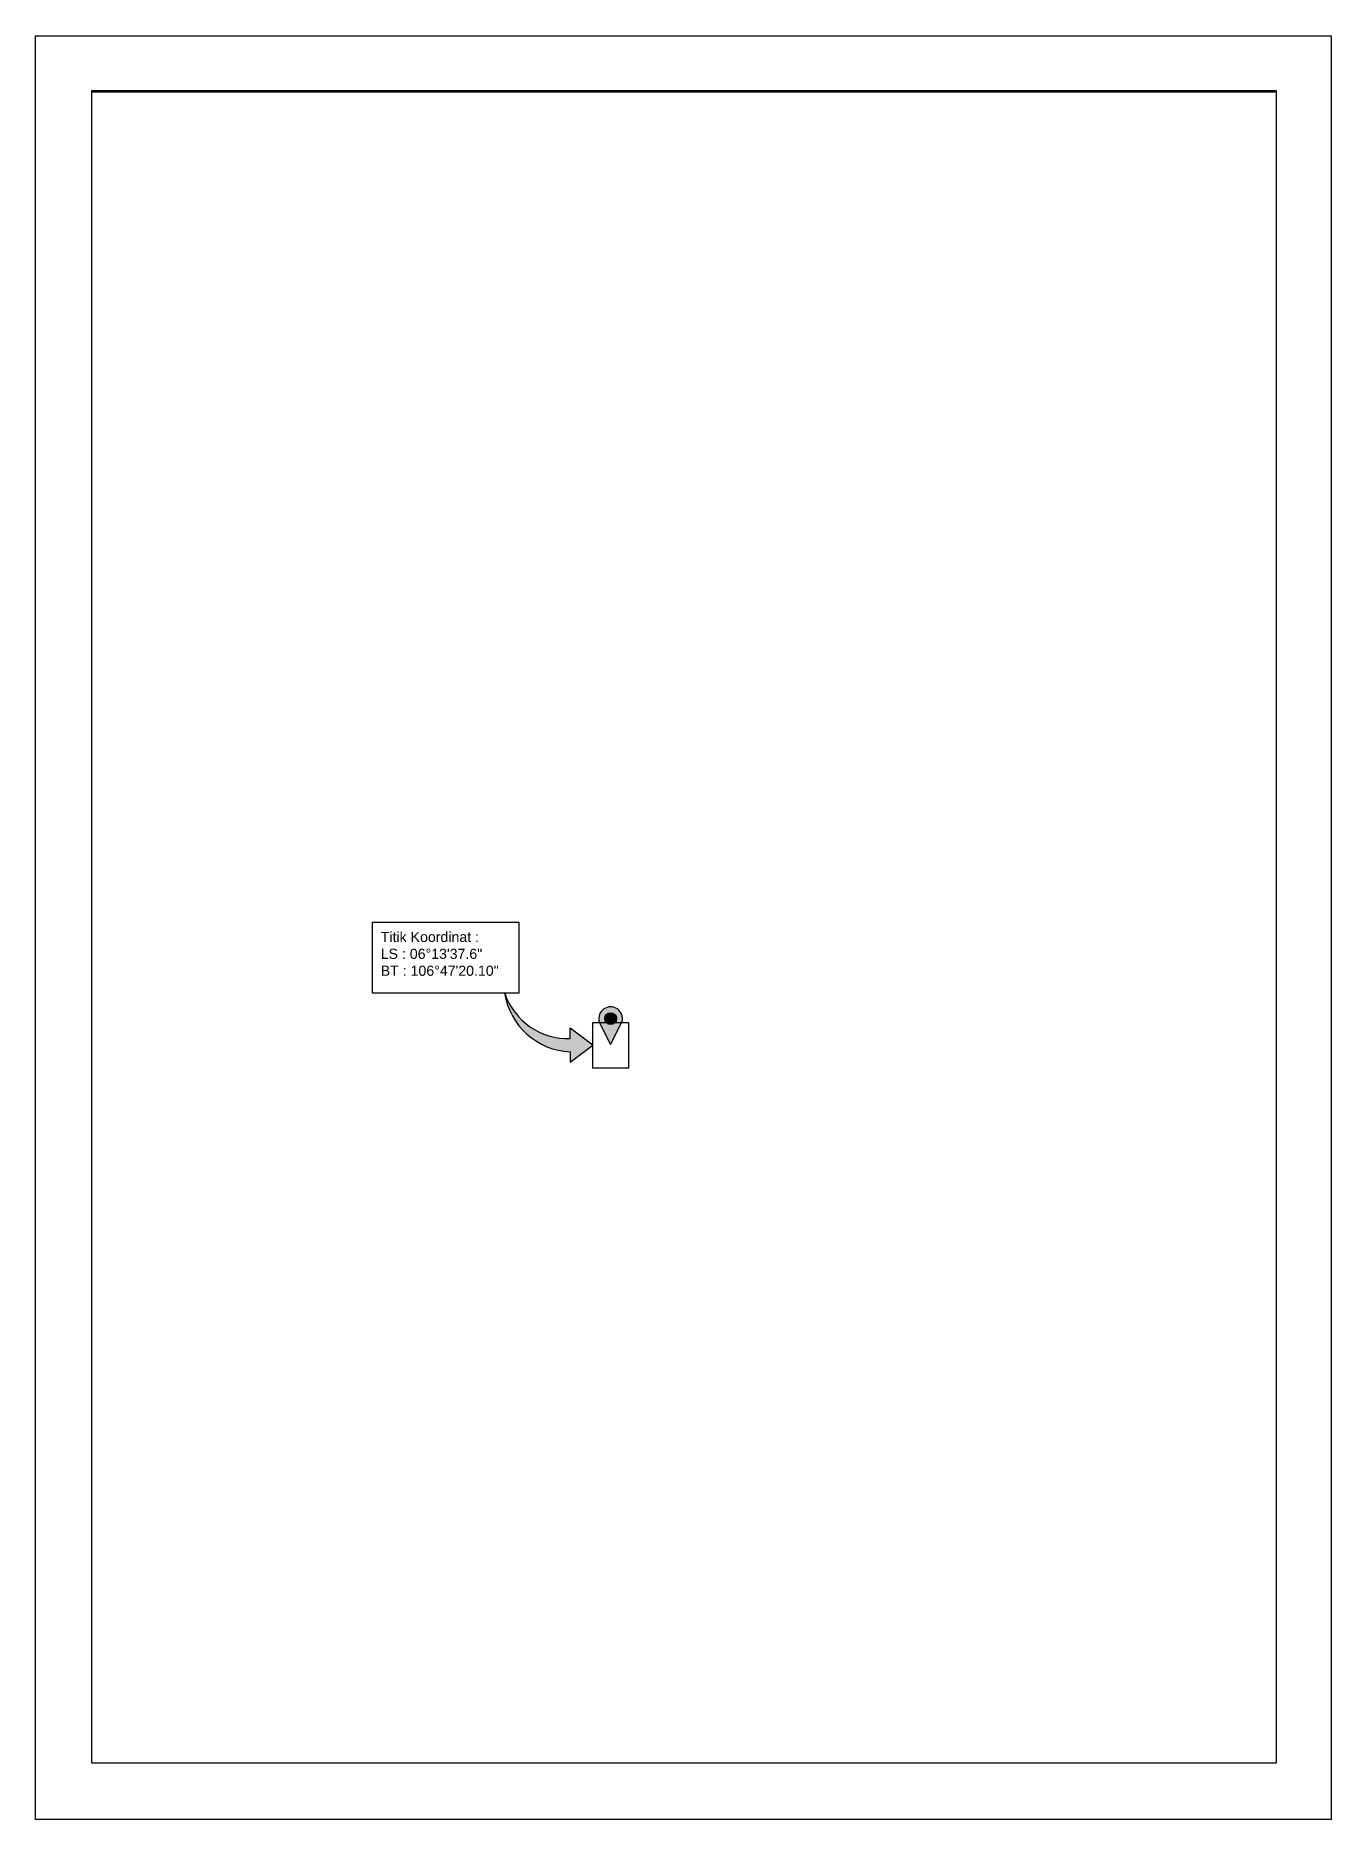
# Model space of a CAD drawing. Header units: millimetres. Extents: x 732789 to 734367, y 13383 to 14017.
# Drawn here: x 733906.8 to 734137, y 13383.3 to 13700.3 of the extents above; entities that cross this region are included whole.
import ezdxf

# ---------------------------------------------------------------- set-up
doc = ezdxf.new("R2010")
doc.units = ezdxf.units.MM
doc.styles.get("Standard").update_dxf_attribs({"font": 'arial.ttf'})
picture_1 = doc.add_image_def('image3.png', size_in_pixel=(591, 835))

msp = doc.modelspace()

# ---------------------------------------------------------------- texts
at = {"color": 5, "insert": (733968.1, 13541.06), "char_height": 1.8, "attachment_point": 1}
msp.add_mtext_dynamic_manual_height_columns('Titik Koordinat : \\PLS : 06°13\'37.6"\\PBT : 106°47\'20.10"', width=62.0817, gutter_width=9.7, heights=[0], dxfattribs=at)

# ---------------------------------------------------------------- hatches: boundary and pattern name
at = {"true_color": 0x939598, "transparency": 33554643}
h = msp.add_hatch(color=252, dxfattribs=at)
h.dxf.hatch_style = 1
h.set_gradient(color1=(147, 149, 152), color2=(0, 0, 255), rotation=236)
h.paths.add_polyline_path([(734001.78, 13523.96), (734001.78, 13522.09, -0.332335), (733990.12, 13530.16, 0.357219), (734001.78, 13519.75), (734001.78, 13517.88), (734005.8, 13520.92)])
h = msp.add_hatch(color=1)
h.dxf.hatch_style = 1
h.paths.add_polyline_path([(734010.99, 13525.12, 1.282095), (734006.91, 13525.12), (734008.95, 13521.04)])
h.paths.add_polyline_path([(734007.9, 13525.64, -1), (734010.01, 13525.64, -1)], flags=16)
at = {"true_color": 0xffffff}
h = msp.add_hatch(color=7, dxfattribs=at)
h.dxf.hatch_style = 1
h.paths.add_polyline_path([(734007.9, 13525.64, 1), (734010.01, 13525.64, 1)])

# ---------------------------------------------------------------- linework, layer by layer
msp.add_lwpolyline([(733906.79, 13700.33), (734137, 13700.33), (734137, 13383.34), (733906.79, 13383.34)], close=True)
for points in [[(733916.79, 13690.33), (734127, 13690.33)], [(734127, 13393.34), (733916.79, 13393.34), (733916.79, 13690.33)], [(734001.78, 13522.09), (734001.78, 13523.95)], [(734001.78, 13522.09), (734001.78, 13523.95)], [(734001.78, 13517.88), (734005.79, 13520.92), (734001.78, 13523.95)], [(734008.95, 13521.04), (734006.91, 13525.12)], [(734008.95, 13521.04), (734010.99, 13525.12)], [(734001.78, 13519.75), (734001.78, 13517.88)], [(734001.78, 13519.75), (734001.78, 13517.88)]]:
    msp.add_lwpolyline(points)
at = {"color": 5}
msp.add_lwpolyline([(733966.61, 13542.78), (733992.62, 13542.78), (733992.62, 13530.16), (733966.61, 13530.16)], close=True, dxfattribs=at)
at = {"color": 1}
msp.add_lwpolyline([(734005.79, 13524.98), (734012.13, 13524.98), (734012.13, 13516.86), (734005.79, 13516.86)], close=True, dxfattribs=at)
msp.add_circle((734008.95, 13525.64), 1.06)
for centre, radius, start, end in [((734002.31, 13532.07), 12.34, 188.903, 267.5338), ((734001.35, 13533.93), 11.84, 198.5445, 272.0783), ((734008.95, 13525.64), 2.1, 345.9066, 194.0934)]:
    msp.add_arc(centre, radius, start, end)

msp.set_redraw_order([(e.dxf.handle, doc.entitydb.next_handle()) for e in msp.query("TEXT MTEXT ATTDEF DIMENSION ARC_DIMENSION")])  # texts and dimensions are drawn at this point

# ---------------------------------------------------------------- pictures from other files: only their frames are drawn
image = msp.add_image(picture_1, insert=(733916.79, 13393.34), size_in_units=(210.4, 297.27))
image.dxf.flags = 7

doc.saveas('drawing.dxf')
